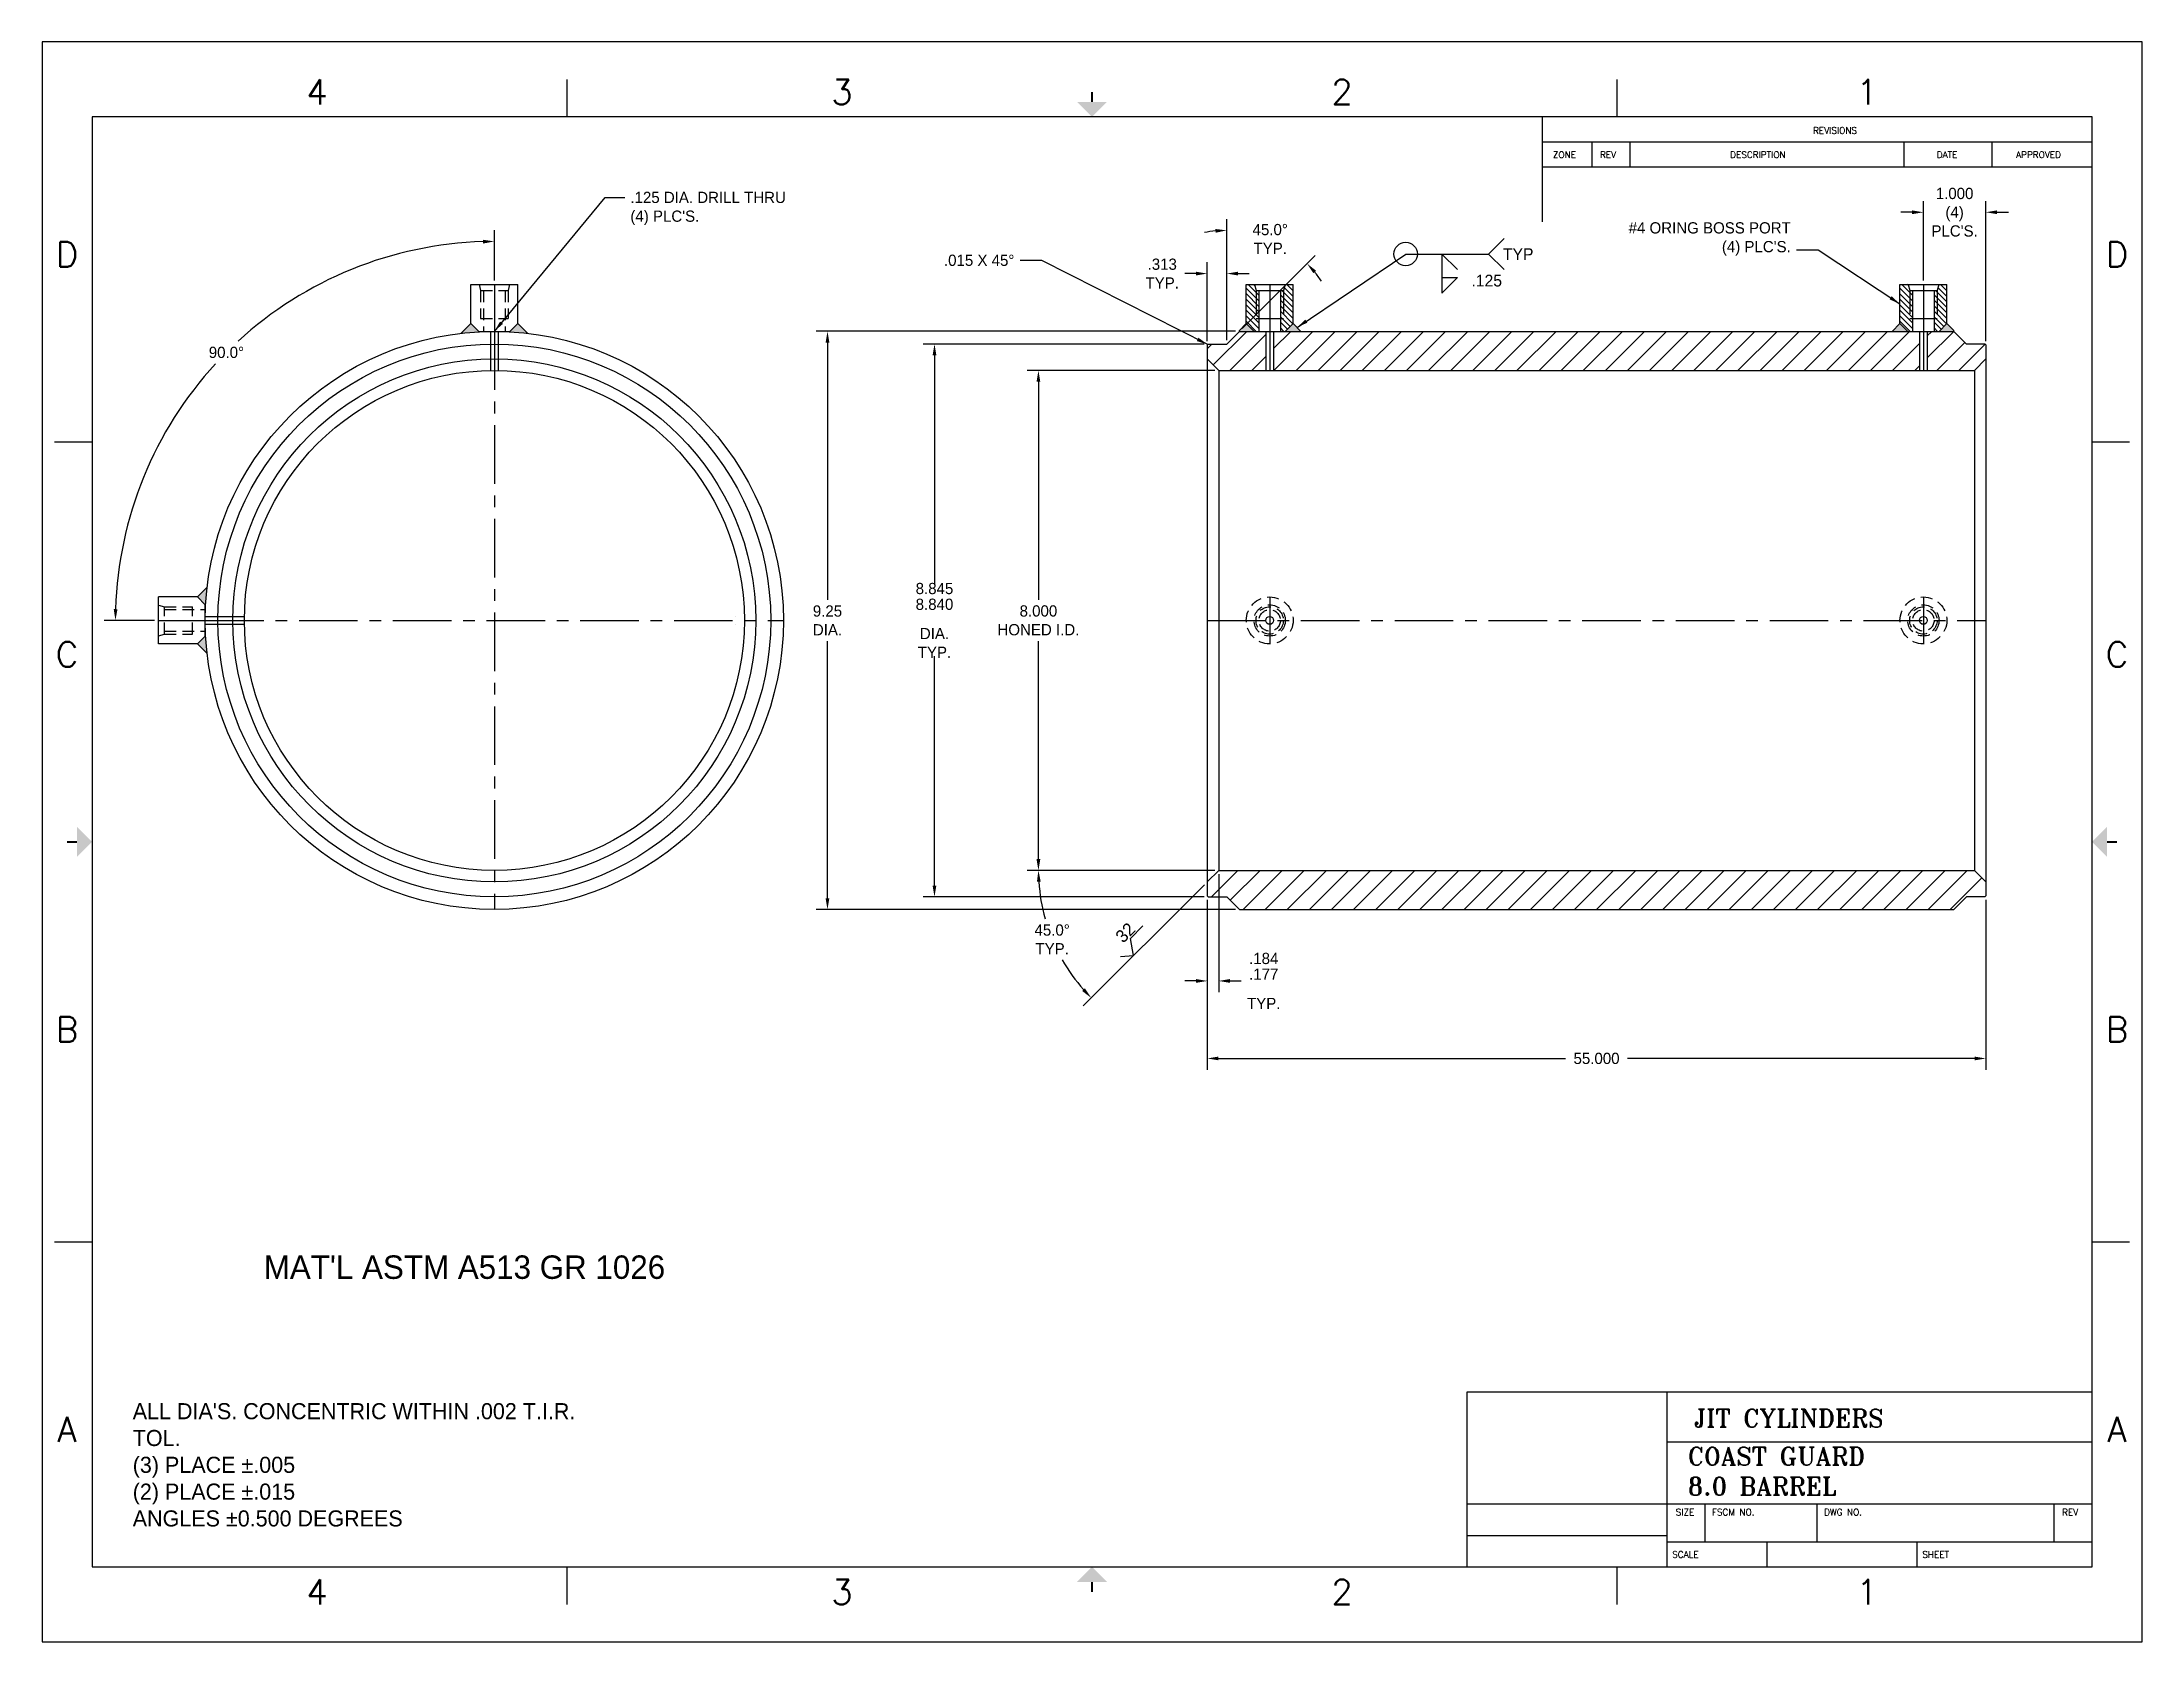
# Model space of a CAD drawing. Extents: x 2.7 to 99.5, y -6.1 to 20.3.
# Drawn here: x 44.05 to 77.65, y -6.08 to 19.52 of the extents above; entities that cross this region are included whole.
import ezdxf
from ezdxf.enums import TextEntityAlignment as Align

# ---------------------------------------------------------------- set-up
doc = ezdxf.new("R2010")
doc.units = 0
doc.header["$LTSCALE"] = 0.75
doc.header["$MEASUREMENT"] = 0
doc.linetypes.add('CENTER', pattern=[2, 1.25, -0.25, 0.25, -0.25])
doc.linetypes.add('DASHED', pattern=[0.75, 0.5, -0.25])
doc.layers.get('0').update_dxf_attribs({"linetype": 'CONTINUOUS'})
doc.layers.get('DEFPOINTS').update_dxf_attribs({"linetype": 'CONTINUOUS'})
for name, color, linetype in [('BODY', 1, 'CONTINUOUS'), ('CENTER', 70, 'CENTER'), ('DIMENSION', 7, 'CONTINUOUS'), ('HATCH', 131, 'CONTINUOUS'), ('HATCHCART', 53, 'CONTINUOUS'), ('HIDDEN', 140, 'DASHED'), ('TB', 7, 'CONTINUOUS'), ('TEXT', 2, 'CONTINUOUS')]:
    doc.layers.add(name, color=color, linetype=linetype)
doc.styles.add('ADESK1', font='romans')
doc.dimstyles.new('STANDARD_WS', dxfattribs={"dimscale": 1.888889, "dimtxt": 0.18, "dimasz": 0.18, "dimexe": 0.18, "dimexo": 0.0625, "dimgap": 0.09, "dimtad": 0, "dimtih": 1, "dimtoh": 1, "dimdec": 4, "dimzin": 0, "dimdsep": 46, "dimtxsty": 'Standard', "dimcen": 0.09, "dimadec": 0, "dimazin": 0, "dimtfac": 1, "dimtdec": 4, "dimtofl": 0, "dimtmove": 0, "dimatfit": 3, "dimfxl": 0, "dimtolj": 1, "dimtzin": 0, "dimarcsym": 0})

msp = doc.modelspace()

# ---------------------------------------------------------------- texts
at = {"layer": 'DIMENSION', "char_height": 0.18}
for s, insert, attachment_point in [("\\A1;.125 DIA. DRILL THRU\\P(4) PLC'S.", (53.4634, 17.1211), 1), ("#4 ORING BOSS PORT\\P(4) PLC'S.", (72.03, 16.0992), 9), ('\\A1;.015 X 45%%D', (59.6076, 15.9323), 9)]:
    msp.add_mtext(s, dxfattribs=dict(at, insert=insert, attachment_point=attachment_point))
at = {"layer": 'DIMENSION', "color": 7, "char_height": 0.188, "attachment_point": 1}
for s, insert, width in [('TYP', (67.4243, 16.2171), 0.4144), ('.125', (66.9206, 15.7935), 0.3539)]:
    msp.add_mtext(s, dxfattribs=dict(at, insert=insert, width=width))
at = {"layer": 'DIMENSION', "attachment_point": 1}
for s, insert, char_height, width in [("MAT'L ASTM A513 GR 1026", (47.5975, 0.1023), 0.375, 9.826072), ('\\Fromant.shx;\\C6;JIT CYLINDERS', (70.4785, -2.3579), 0.288, 5.68208), ('{\\Fromant.shx|c0;\\C6;COAST GUARD \\P8.0 BARREL}', (70.3812, -2.9674), 0.288, 6.11616)]:
    msp.add_mtext(s, dxfattribs=dict(at, insert=insert, char_height=char_height, width=width))

# ---------------------------------------------------------------- blocks, each defined once
blk = doc.blocks.new('*D38')
at = {"layer": 'DEFPOINTS', "color": 0}
for p in [(62.693, 6.079), (62.877, 6.263), (62.877, 6.263), (74.967, 6.263), (60.091, 5.516)]:
    blk.add_point(p, dxfattribs=at)
at = {"layer": 'DIMENSION', "color": 0, "lineweight": -2}
for p, q in [((62.814, 6.263), (59.812, 6.263)), ((62.648, 6.034), (60.71, 4.096))]:
    blk.add_line(p, q, dxfattribs=at)
for start, end in [(183.5763, 195.5612), (209.8083, 221.4237)]:
    blk.add_arc((62.877, 6.263), 2.884, start, end, dxfattribs=at)
at = {"layer": 'DIMENSION', "color": 0}
for points in [[(59.968, 6.082), (60.028, 6.084), (59.992, 6.263)], [(60.736, 4.375), (60.692, 4.334), (60.837, 4.223)]]:
    blk.add_solid(points, dxfattribs=at)
at = {"layer": 'DIMENSION', "color": 0, "insert": (60.212, 5.159), "char_height": 0.18, "attachment_point": 5}
blk.add_mtext('\\A1;45.0°\\PTYP.', dxfattribs=at)
blk = doc.blocks.new('*D39')
at = {"layer": 'DEFPOINTS', "color": 0}
for p in [(62.877, 6.263), (62.693, 5.856), (62.877, 4.494)]:
    blk.add_point(p, dxfattribs=at)
at = {"layer": 'DIMENSION', "color": 0, "lineweight": -2}
for p, q in [((62.877, 6.2), (62.877, 4.314)), ((62.693, 5.793), (62.693, 4.314)), ((62.513, 4.494), (62.333, 4.494)), ((63.057, 4.494), (63.237, 4.494))]:
    blk.add_line(p, q, dxfattribs=at)
at = {"layer": 'DIMENSION', "color": 0}
for points in [[(62.513, 4.524), (62.513, 4.464), (62.693, 4.494)], [(63.057, 4.524), (63.057, 4.464), (62.877, 4.494)]]:
    blk.add_solid(points, dxfattribs=at)
at = {"layer": 'DIMENSION', "color": 0, "insert": (63.597, 4.494), "char_height": 0.18, "attachment_point": 5}
blk.add_mtext('\\A1;\\S.184^ .177;\\PTYP.', dxfattribs=at)
blk = doc.blocks.new('A$C78176F4E')
at = {"layer": 'DIMENSION'}
for p, q in [((0, 0.129), (0.144, 0)), ((0.144, 0), (0.291, 0.213)), ((0.291, 0.213), (0.554, 0.213))]:
    blk.add_line(p, q, dxfattribs=at)
at = {"layer": 'DIMENSION', "insert": (0.16, 0.42), "char_height": 0.188, "width": 0.3444, "attachment_point": 1}
blk.add_mtext('32', dxfattribs=at)
blk = doc.blocks.new('A$C230C39B8')
at = {"layer": 'DIMENSION', "xscale": 0.75, "yscale": 0.75, "zscale": 0.75}
blk.add_blockref('A$C78176F4E', (0, 0), dxfattribs=at)
blk = doc.blocks.new('A$C2445751E')
at = {"layer": 'TEXT', "color": 2}
blk.add_blockref('A$C230C39B8', (0, 0), dxfattribs=at)
blk = doc.blocks.new('*D43')
at = {"layer": 'DEFPOINTS', "color": 0}
for p in [(62.877, 14.263), (59.992, 6.263), (62.877, 6.263)]:
    blk.add_point(p, dxfattribs=at)
at = {"layer": 'DIMENSION', "color": 0, "lineweight": -2}
for p, q in [((62.814, 14.263), (59.812, 14.263)), ((59.992, 14.083), (59.992, 10.593)), ((59.992, 6.443), (59.992, 9.933)), ((62.814, 6.263), (59.812, 6.263))]:
    blk.add_line(p, q, dxfattribs=at)
at = {"layer": 'DIMENSION', "color": 0}
for points in [[(59.962, 14.083), (60.022, 14.083), (59.992, 14.263)], [(59.962, 6.443), (60.022, 6.443), (59.992, 6.263)]]:
    blk.add_solid(points, dxfattribs=at)
at = {"layer": 'DIMENSION', "color": 0, "insert": (59.992, 10.263), "char_height": 0.18, "attachment_point": 5}
blk.add_mtext('\\A1;8.000\\PHONED I.D.', dxfattribs=at)
blk = doc.blocks.new('*D44')
at = {"layer": 'DEFPOINTS', "color": 0}
for p in [(62.708, 14.685), (58.329, 5.84), (62.708, 5.84)]:
    blk.add_point(p, dxfattribs=at)
at = {"layer": 'DIMENSION', "color": 0, "lineweight": -2}
for p, q in [((62.646, 14.685), (58.149, 14.685)), ((58.329, 14.505), (58.329, 10.833)), ((58.329, 6.02), (58.329, 9.693)), ((62.646, 5.84), (58.149, 5.84))]:
    blk.add_line(p, q, dxfattribs=at)
at = {"layer": 'DIMENSION', "color": 0}
for points in [[(58.299, 14.505), (58.359, 14.505), (58.329, 14.685)], [(58.299, 6.02), (58.359, 6.02), (58.329, 5.84)]]:
    blk.add_solid(points, dxfattribs=at)
at = {"layer": 'DIMENSION', "color": 0, "insert": (58.329, 10.263), "char_height": 0.18, "attachment_point": 5}
blk.add_mtext('\\A1;\\S8.845^ 8.840;\\PDIA.\\PTYP.', dxfattribs=at)
blk = doc.blocks.new('*D45')
at = {"layer": 'DEFPOINTS', "color": 0}
for p in [(63.005, 15.812), (62.693, 14.67), (63.005, 14.685)]:
    blk.add_point(p, dxfattribs=at)
at = {"layer": 'DIMENSION', "color": 0, "lineweight": -2}
for p, q in [((62.513, 15.812), (62.333, 15.812)), ((62.693, 14.732), (62.693, 15.992)), ((63.005, 14.748), (63.005, 15.992)), ((63.185, 15.812), (63.365, 15.812))]:
    blk.add_line(p, q, dxfattribs=at)
at = {"layer": 'DIMENSION', "color": 0}
for points in [[(62.513, 15.842), (62.513, 15.782), (62.693, 15.812)], [(63.185, 15.842), (63.185, 15.782), (63.005, 15.812)]]:
    blk.add_solid(points, dxfattribs=at)
at = {"layer": 'DIMENSION', "color": 0, "insert": (61.973, 15.812), "char_height": 0.18, "attachment_point": 5}
blk.add_mtext('\\A1;.313\\PTYP.', dxfattribs=at)
blk = doc.blocks.new('TITLE_BLOCK')
at = {"layer": 'TB'}
for p, q in [((21, 16), (0, 16)), ((0, 16), (0, 0)), ((21, 0), (21, 16)), ((5.25, 15.25), (5.25, 15.625)), ((15.75, 15.25), (15.75, 15.625)), ((20.5, 15.25), (0.5, 15.25)), ((0.5, 15.25), (0.5, 0.75)), ((15, 15.25), (15, 14.2027)), ((20.5, 0.75), (20.5, 15.25)), ((15, 15), (20.5, 15)), ((15.5, 14.75), (15.5, 15)), ((15.88, 14.75), (15.88, 15)), ((18.62, 14.75), (18.62, 15)), ((19.5, 14.75), (19.5, 15)), ((15, 14.75), (20.5, 14.75)), ((0.125, 12), (0.5, 12)), ((20.5, 12), (20.875, 12)), ((0.125, 4), (0.5, 4)), ((20.5, 4), (20.875, 4)), ((14.25, 0.75), (14.25, 2.5)), ((14.25, 2.5), (20.5, 2.5)), ((16.25, 0.75), (16.25, 2.5)), ((16.25, 2), (20.5, 2)), ((14.25, 1.38), (20.5, 1.38)), ((16.63, 1), (16.63, 1.38)), ((17.75, 1), (17.75, 1.38)), ((20.12, 1), (20.12, 1.38)), ((14.25, 1.065), (16.25, 1.065)), ((16.25, 1), (20.5, 1)), ((17.25, 0.75), (17.25, 1)), ((18.75, 0.75), (18.75, 1)), ((0.5, 0.75), (20.5, 0.75)), ((5.25, 0.375), (5.25, 0.75)), ((15.75, 0.375), (15.75, 0.75)), ((0, 0), (21, 0))]:
    blk.add_line(p, q, dxfattribs=at)
at = {"layer": 'TB', "const_width": 0.02}
for points in [[(10.5, 15.5), (10.5, 15.4)], [(0.25, 8), (0.35, 8)], [(20.75, 8), (20.65, 8)], [(10.5, 0.5), (10.5, 0.6)]]:
    blk.add_lwpolyline(points, dxfattribs=at)
at = {"layer": 'TB'}
for points in [[(10.35, 15.4), (10.65, 15.4), (10.5, 15.25)], [(0.35, 7.85), (0.35, 8.15), (0.5, 8)], [(20.65, 7.85), (20.65, 8.15), (20.5, 8)], [(10.35, 0.6), (10.65, 0.6), (10.5, 0.75)]]:
    blk.add_solid(points, dxfattribs=at)
at = {"color": 0, "style": 'ADESK1', "flags": 8}
for tag, p in [('FNAME', (-0.05, 6)), ('REVDATE', (-0.05, 3)), ('USER', (-0.05, 0))]:
    blk.add_attdef(tag, p, '', height=0.15, rotation=90, dxfattribs=at)
at = {"layer": 'TB', "style": 'ADESK1'}
for s, p in [('4', (2.75, 15.5)), ('3', (8, 15.5)), ('2', (13, 15.5)), ('1', (18.25, 15.5)), ('D', (0.25, 13.875)), ('D', (20.75, 13.875)), ('C', (0.25, 9.875)), ('C', (20.75, 9.875)), ('B', (0.25, 6.125)), ('B', (20.75, 6.125)), ('A', (0.25, 2.125)), ('A', (20.75, 2.125)), ('4', (2.75, 0.5)), ('3', (8, 0.5)), ('2', (13, 0.5)), ('1', (18.25, 0.5))]:
    blk.add_text(s, height=0.25, dxfattribs=at).set_placement(p, align=Align.MIDDLE_CENTER)
for s, p in [('REVISIONS', (17.7102, 15.0825)), ('ZONE', (15.1087, 14.8403)), ('REV', (15.5801, 14.8403)), ('DESCRIPTION', (16.882, 14.8403)), ('DATE', (18.9477, 14.8403)), ('APPROVED', (19.7414, 14.8403)), ('SIZE', (16.3379, 1.2659)), ('FSCM NO.', (16.6989, 1.2659)), ('DWG NO.', (17.821, 1.2659)), ('REV', (20.2005, 1.2659)), ('SCALE', (16.3023, 0.8425)), ('SHEET', (18.8028, 0.8425))]:
    blk.add_text(s, height=0.065, dxfattribs=at).set_placement(p)
at = {"layer": 'TB', "style": 'ADESK1', "flags": 9}
for tag in ['MINX', 'MINY', 'MAXX', 'MAXY']:
    blk.add_attdef(tag, (0, 0), '', height=0.25, dxfattribs=at)
blk = doc.blocks.new('A$C3802113A')
at = {"layer": 'DIMENSION', "insert": (0, 1.441), "char_height": 0.188, "width": 7.4113, "attachment_point": 1}
blk.add_mtext("ALL DIA'S. CONCENTRIC WITHIN .002 T.I.R.\\PTOL.\\P(3) PLACE ±.005\\P(2) PLACE ±.015\\PANGLES ±0.500 DEGREES", dxfattribs=at)
blk = doc.blocks.new('A$C04AB15EC')
at = {"layer": 'TEXT', "color": 2}
blk.add_blockref('A$C3802113A', (0, 0), dxfattribs=at)
blk = doc.blocks.new('*D46')
at = {"layer": 'DEFPOINTS', "color": 0}
for p in [(63.915, 16.261), (63.208, 14.888), (63.005, 14.685), (63.005, 14.685), (63.005, 14.685)]:
    blk.add_point(p, dxfattribs=at)
at = {"layer": 'DIMENSION', "color": 0, "lineweight": -2}
for p, q in [((63.005, 14.748), (63.005, 16.684)), ((63.252, 14.932), (64.419, 16.099))]:
    blk.add_line(p, q, dxfattribs=at)
for start, end in [(95.6718, 101.3436), (33.6564, 39.3282)]:
    blk.add_arc((63.005, 14.685), 1.819, start, end, dxfattribs=at)
at = {"layer": 'DIMENSION', "color": 0}
for points in [[(62.824, 16.525), (62.827, 16.465), (63.005, 16.504)], [(64.39, 15.818), (64.434, 15.858), (64.291, 15.971)]]:
    blk.add_solid(points, dxfattribs=at)
at = {"layer": 'DIMENSION', "color": 0, "insert": (63.701, 16.366), "char_height": 0.18, "attachment_point": 5}
blk.add_mtext('\\A1;45.0°\\PTYP.', dxfattribs=at)
blk = doc.blocks.new('*D47')
at = {"layer": 'DEFPOINTS', "color": 0}
for p in [(62.693, 5.856), (75.151, 5.856), (75.151, 3.254)]:
    blk.add_point(p, dxfattribs=at)
at = {"layer": 'DIMENSION', "color": 0, "lineweight": -2}
for p, q in [((62.693, 5.793), (62.693, 3.074)), ((75.151, 5.793), (75.151, 3.074)), ((62.873, 3.254), (68.427, 3.254)), ((74.971, 3.254), (69.417, 3.254))]:
    blk.add_line(p, q, dxfattribs=at)
at = {"layer": 'DIMENSION', "color": 0}
for points in [[(62.873, 3.284), (62.873, 3.224), (62.693, 3.254)], [(74.971, 3.284), (74.971, 3.224), (75.151, 3.254)]]:
    blk.add_solid(points, dxfattribs=at)
at = {"layer": 'DIMENSION', "color": 0, "insert": (68.922, 3.254), "char_height": 0.18, "attachment_point": 5}
blk.add_mtext('\\A1;55.000', dxfattribs=at)
blk = doc.blocks.new('*D48')
at = {"layer": 'DEFPOINTS', "color": 0}
for p in [(63.208, 14.888), (56.617, 5.638), (63.208, 5.638)]:
    blk.add_point(p, dxfattribs=at)
at = {"layer": 'DIMENSION', "color": 0, "lineweight": -2}
for p, q in [((63.145, 14.888), (56.437, 14.888)), ((56.617, 14.708), (56.617, 10.593)), ((56.617, 5.818), (56.617, 9.933)), ((63.145, 5.638), (56.437, 5.638))]:
    blk.add_line(p, q, dxfattribs=at)
at = {"layer": 'DIMENSION', "color": 0}
for points in [[(56.587, 14.708), (56.647, 14.708), (56.617, 14.888)], [(56.587, 5.818), (56.647, 5.818), (56.617, 5.638)]]:
    blk.add_solid(points, dxfattribs=at)
at = {"layer": 'DIMENSION', "color": 0, "insert": (56.617, 10.263), "char_height": 0.18, "attachment_point": 5}
blk.add_mtext('\\A1;9.25\\PDIA.', dxfattribs=at)
blk = doc.blocks.new('*D54')
at = {"layer": 'DEFPOINTS', "color": 0}
for p in [(74.151, 16.793), (74.151, 15.638), (75.151, 14.67)]:
    blk.add_point(p, dxfattribs=at)
at = {"layer": 'DIMENSION', "color": 0, "lineweight": -2}
for p, q in [((74.151, 15.7), (74.151, 16.973)), ((75.151, 14.732), (75.151, 16.973)), ((73.971, 16.793), (73.791, 16.793)), ((75.331, 16.793), (75.511, 16.793))]:
    blk.add_line(p, q, dxfattribs=at)
at = {"layer": 'DIMENSION', "color": 0}
for points in [[(73.971, 16.823), (73.971, 16.763), (74.151, 16.793)], [(75.331, 16.823), (75.331, 16.763), (75.151, 16.793)]]:
    blk.add_solid(points, dxfattribs=at)
at = {"layer": 'DIMENSION', "color": 0, "insert": (74.651, 16.793), "char_height": 0.18, "attachment_point": 5}
blk.add_mtext("\\A1;1.000\\P(4)\\PPLC'S.", dxfattribs=at)
blk = doc.blocks.new('*D55')
at = {"layer": 'DEFPOINTS', "color": 0}
for p in [(48.255, 15.513), (51.287, 15.638), (51.287, 14.888), (45.912, 10.263), (46.662, 10.263)]:
    blk.add_point(p, dxfattribs=at)
at = {"layer": 'DIMENSION', "color": 0, "lineweight": -2}
for p, q in [((51.287, 15.7), (51.287, 16.506)), ((45.849, 10.263), (45.044, 10.263))]:
    blk.add_line(p, q, dxfattribs=at)
for start, end in [(91.7011, 132.5408), (137.3578, 178.2989)]:
    blk.add_arc((51.287, 10.263), 6.063, start, end, dxfattribs=at)
at = {"layer": 'DIMENSION', "color": 0}
for points in [[(51.106, 16.353), (51.107, 16.293), (51.287, 16.326)], [(45.257, 10.442), (45.197, 10.443), (45.224, 10.263)]]:
    blk.add_solid(points, dxfattribs=at)
at = {"layer": 'DIMENSION', "color": 0, "insert": (47, 14.55), "char_height": 0.18, "attachment_point": 5}
blk.add_mtext('\\A1;90.0°', dxfattribs=at)

# ---------------------------------------------------------------- dimensions: what is measured, and where the dimension line sits
at = {"layer": 'DIMENSION'}
for base, p1, p2, text, override, picture, middle in [((74.1515, 16.7932), (75.1515, 14.6695), (74.1515, 15.6377), "<>\\P(4)\\PPLC'S.", {"dimscale": 1, "dimdec": 3, "dimzin": 4}, '*D54', (74.6515, 16.7932)), ((62.8765, 4.4941), (62.6925, 5.8558), (62.8765, 6.2627), '<>\\PTYP.', {"dimscale": 1, "dimdec": 3, "dimzin": 4, "dimlim": 1, "dimtm": 0.007, "dimtdec": 3, "dimtzin": 4}, '*D39', (63.5965, 4.4941)), ((75.1515, 3.2543), (62.6925, 5.8558), (75.1515, 5.8558), '55.000', {"dimscale": 1, "dimdec": 3, "dimzin": 4}, '*D47', (68.922, 3.2543))]:
    dim = msp.add_linear_dim(base=base, p1=p1, p2=p2, text=text, dimstyle='STANDARD_WS', override=override, dxfattribs=at)
    dim.commit()
    dim.dimension.update_dxf_attribs({"geometry": picture, "text_midpoint": middle})
dim = msp.add_angular_dim_2l(base=(48.2554, 15.5133), line1=((51.2868, 15.6377), (51.2868, 14.8877)), line2=((45.9118, 10.2627), (46.6618, 10.2627)), dimstyle='STANDARD_WS', override={"dimscale": 1, "dimdec": 3, "dimzin": 4, "dimadec": 1}, dxfattribs=at)
dim.commit()
dim.dimension.update_dxf_attribs({"geometry": '*D55', "text_midpoint": (46.9997, 14.5498)})
for base, line1, line2, picture, middle in [((63.9146, 16.2605), ((63.005, 14.6852), (63.2075, 14.8877)), ((63.005, 14.6847), (63.005, 14.6852)), '*D46', (63.7012, 16.3658)), ((60.0906, 5.5162), ((62.8765, 6.2627), (62.6925, 6.0787)), ((62.8765, 6.2627), (74.9675, 6.2627)), '*D38', (60.2119, 5.1589))]:
    dim = msp.add_angular_dim_2l(base=base, line1=line1, line2=line2, text='<>\\PTYP.', dimstyle='STANDARD_WS', override={"dimscale": 1, "dimdec": 3, "dimzin": 4, "dimadec": 1}, dxfattribs=at)
    dim.commit()
    dim.dimension.update_dxf_attribs({"geometry": picture, "text_midpoint": middle})
dim = msp.add_linear_dim(base=(63.0050315899, 15.8119634645), p1=(62.6925315899, 14.6695309015), p2=(63.0050315899, 14.6851559015), text='<>\\PTYP.', dimstyle='STANDARD_WS', override={"dimscale": 1, "dimdec": 3, "dimzin": 4}, dxfattribs=at)
dim.commit()
dim.dimension.update_dxf_attribs({"geometry": '*D45', "text_midpoint": (61.9725315899, 15.8119634645), "dimtype": 160})
for base, p1, p2, text, override, picture, middle in [((56.6174, 5.6377), (63.2075, 14.8877), (63.2075, 5.6377), '<>\\PDIA.', {"dimscale": 1, "dimdec": 2, "dimzin": 4}, '*D48', (56.6174, 10.2627)), ((58.3285, 5.8402), (62.7082, 14.6852), (62.7082, 5.8402), '<>\\PDIA.\\PTYP.', {"dimscale": 1, "dimdec": 3, "dimzin": 4, "dimlim": 1, "dimtm": 0.005, "dimtdec": 3, "dimtzin": 4}, '*D44', (58.3285, 10.2627)), ((59.9921, 6.2627), (62.8765, 14.2627), (62.8765, 6.2627), '<>\\PHONED I.D.', {"dimscale": 1, "dimdec": 3, "dimzin": 4}, '*D43', (59.9921, 10.2627))]:
    dim = msp.add_linear_dim(base=base, p1=p1, p2=p2, angle=90, text=text, dimstyle='STANDARD_WS', override=override, dxfattribs=at)
    dim.commit()
    dim.dimension.update_dxf_attribs({"geometry": picture, "text_midpoint": middle})

# ---------------------------------------------------------------- hatches: boundary and pattern name
at = {"layer": 'BODY'}
h = msp.add_hatch(color=256, dxfattribs=at)
h.paths.add_polyline_path([(51.6618, 15.0127), (51.5368, 14.8877), (51.3493, 14.8877), (51.3493, 14.8872, -0.0253675), (51.8173, 14.8571)])
h.paths.add_polyline_path([(50.9118, 15.0127), (50.7563, 14.8571, -0.0253675), (51.2243, 14.8872), (51.2243, 14.8877), (51.0368, 14.8877)])
h = msp.add_hatch(color=256, dxfattribs=at)
h.paths.add_polyline_path([(63.3175, 15.0127), (63.2075, 14.9027), (63.2075, 14.8877), (63.4425, 14.8877)])
h.paths.add_polyline_path([(64.0675, 15.0127), (63.9425, 14.8877), (64.1925, 14.8877)])
h = msp.add_hatch(color=256, dxfattribs=at)
h.paths.add_polyline_path([(73.7765, 15.0127), (73.6515, 14.8877), (73.9015, 14.8877)])
h.paths.add_polyline_path([(74.5265, 15.0127), (74.4015, 14.8877), (74.6365, 14.8877), (74.6365, 14.9027)])
h = msp.add_hatch(color=256, dxfattribs=at)
h.paths.add_polyline_path([(46.6923, 10.7932), (46.5368, 10.6377), (46.6618, 10.5127), (46.6618, 10.3252), (46.6622, 10.3252, -0.0253675)])
h.paths.add_polyline_path([(46.6622, 10.2002), (46.6618, 10.2002), (46.6618, 10.0127), (46.5368, 9.8877), (46.6923, 9.7321, -0.0253675)])
at = {"layer": 'HATCH'}
h = msp.add_hatch(dxfattribs=at)
h.set_pattern_fill('ANSI31', color=256, scale=0.5, angle=90, style=0)
h.set_pattern_definition([(135, (71.479746, 7.5051), (-0.04419417, -0.04419417), [])])
h.paths.add_polyline_path([(63.3175, 15.0127), (63.4425, 14.8877), (63.5205, 14.8877), (63.5205, 15.5407), (63.4735, 15.5407), (63.4475, 15.6377), (63.3175, 15.6377)])
h.paths.add_polyline_path([(64.0675, 15.6377), (63.9375, 15.6377), (63.9115, 15.5407), (63.8645, 15.5407), (63.8645, 14.8877), (63.9425, 14.8877), (64.0675, 15.0127)])
h = msp.add_hatch(dxfattribs=at)
h.set_pattern_fill('ANSI31', color=256, scale=0.5, angle=90, style=0)
h.set_pattern_definition([(135, (81.93869, 7.5051), (-0.04419417, -0.04419417), [])])
h.paths.add_polyline_path([(73.7765, 15.0127), (73.9015, 14.8877), (73.9795, 14.8877), (73.9795, 15.5407), (73.9325, 15.5407), (73.9065, 15.6377), (73.7765, 15.6377)])
h.paths.add_polyline_path([(74.5265, 15.6377), (74.3965, 15.6377), (74.3705, 15.5407), (74.3235, 15.5407), (74.3235, 14.8877), (74.4015, 14.8877), (74.5265, 15.0127)])
h = msp.add_hatch(dxfattribs=at)
h.set_pattern_fill('ANSI31', color=256, scale=2, style=0)
h.paths.add_polyline_path([(63.2075, 14.8877), (63.005, 14.6852), (62.7082, 14.6852), (62.6925, 14.6695), (62.6925, 14.4467), (62.8765, 14.2627), (63.63, 14.2627), (63.63, 14.8877), (63.4425, 14.8877)])
h.paths.add_polyline_path([(74.089, 14.2627), (74.089, 14.8877), (73.9015, 14.8877), (63.755, 14.8877), (63.755, 14.2627)])
h.paths.add_polyline_path([(74.9675, 14.2627), (75.1515, 14.4467), (75.1515, 14.6695), (75.1358, 14.6852), (74.839, 14.6852), (74.6365, 14.8877), (74.214, 14.8877), (74.214, 14.2627)])
h.paths.add_polyline_path([(74.6365, 5.6377), (74.839, 5.8402), (75.1358, 5.8402), (75.1515, 5.8558), (75.1515, 6.0787), (74.9675, 6.2627), (62.8765, 6.2627), (62.6925, 6.0787), (62.6925, 5.8558), (62.7082, 5.8402), (63.005, 5.8402), (63.2075, 5.6377)])

# ---------------------------------------------------------------- linework, layer by layer
at = {"layer": 'BODY'}
for p, q in [((50.9118, 15.6377), (51.6618, 15.6377)), ((50.9118, 15.0127), (50.9118, 15.6377)), ((51.0418, 15.6377), (51.5318, 15.6377)), ((51.6618, 15.0127), (51.6618, 15.6377)), ((63.3175, 15.6377), (64.0675, 15.6377)), ((63.3175, 15.0127), (63.3175, 15.6377)), ((63.4475, 15.6377), (63.9375, 15.6377)), ((63.4475, 15.6377), (63.4735, 15.5407)), ((63.4735, 15.5407), (63.9115, 15.5407)), ((63.5205, 15.5407), (63.5205, 14.8877)), ((63.8645, 15.5407), (63.8645, 14.8877)), ((63.9375, 15.6377), (63.9115, 15.5407)), ((64.0675, 15.0127), (64.0675, 15.6377)), ((73.7765, 15.6377), (74.5265, 15.6377)), ((73.7765, 15.0127), (73.7765, 15.6377)), ((73.9065, 15.6377), (74.3965, 15.6377)), ((73.9065, 15.6377), (73.9325, 15.5407)), ((73.9325, 15.5407), (74.3705, 15.5407)), ((73.9795, 15.5407), (73.9795, 14.8877)), ((74.3235, 15.5407), (74.3235, 14.8877)), ((74.3965, 15.6377), (74.3705, 15.5407)), ((74.5265, 15.0127), (74.5265, 15.6377)), ((50.9118, 15.0127), (50.7563, 14.8571)), ((50.9118, 15.0127), (51.0368, 14.8877)), ((51.0368, 14.8877), (51.5368, 14.8877)), ((51.2243, 14.8877), (51.2243, 14.2622)), ((51.3493, 14.8877), (51.3493, 14.2622)), ((51.6618, 15.0127), (51.5368, 14.8877)), ((51.6618, 15.0127), (51.8173, 14.8571)), ((63.005, 14.6852), (63.2075, 14.8877)), ((63.3175, 15.0127), (63.2075, 14.9027)), ((63.2075, 14.8877), (63.2075, 14.9027)), ((63.2075, 14.8877), (74.6365, 14.8877)), ((63.3175, 15.0127), (63.4425, 14.8877)), ((63.4425, 14.8877), (63.9425, 14.8877)), ((63.4735, 15.0907), (63.9115, 15.0907)), ((63.63, 14.8877), (63.63, 14.2627)), ((63.755, 14.8877), (63.755, 14.2627)), ((64.0675, 15.0127), (63.9425, 14.8877)), ((64.0675, 15.0127), (64.1925, 14.8877)), ((73.7765, 15.0127), (73.6515, 14.8877)), ((73.7765, 15.0127), (73.9015, 14.8877)), ((73.9015, 14.8877), (74.4015, 14.8877)), ((73.9325, 15.0907), (74.3705, 15.0907)), ((74.089, 14.8877), (74.089, 14.2627)), ((74.214, 14.8877), (74.214, 14.2627)), ((74.5265, 15.0127), (74.4015, 14.8877)), ((74.5265, 15.0127), (74.6365, 14.9027)), ((74.6365, 14.8877), (74.6365, 14.9027)), ((74.839, 14.6852), (74.6365, 14.8877)), ((62.6925, 14.6695), (62.7082, 14.6852)), ((62.6925, 14.6695), (62.6925, 5.8558)), ((62.7082, 14.6852), (63.005, 14.6852)), ((63.005, 14.6847), (63.005, 14.6852)), ((75.1358, 14.6852), (74.839, 14.6852)), ((75.1515, 14.6695), (75.1358, 14.6852)), ((75.1515, 14.6695), (75.1515, 5.8558)), ((62.8765, 14.2627), (62.6925, 14.4467)), ((62.8765, 14.2627), (74.9675, 14.2627)), ((62.8765, 14.2627), (62.8765, 6.2627)), ((74.9675, 14.2627), (75.1515, 14.4467)), ((74.9675, 14.2627), (74.9675, 6.2627)), ((46.5368, 10.6377), (46.6923, 10.7932)), ((45.9118, 9.8877), (45.9118, 10.6377)), ((46.5368, 10.6377), (45.9118, 10.6377)), ((45.9118, 10.0177), (45.9118, 10.5076)), ((46.5368, 10.6377), (46.6618, 10.5127)), ((46.6618, 10.0127), (46.6618, 10.5127)), ((46.6618, 10.3252), (47.2873, 10.3252)), ((46.6618, 10.2002), (47.2873, 10.2002)), ((55.1388, 10.3252), (55.1392, 10.3252)), ((55.1388, 10.2002), (55.1392, 10.2002)), ((46.5368, 9.8877), (45.9118, 9.8877)), ((46.5368, 9.8877), (46.6618, 10.0127)), ((46.5368, 9.8877), (46.6923, 9.7321)), ((62.8765, 6.2627), (62.6925, 6.0787)), ((62.8765, 6.2627), (74.9675, 6.2627)), ((74.9675, 6.2627), (75.1515, 6.0787)), ((62.7082, 5.8402), (62.6925, 5.8558)), ((62.7082, 5.8402), (63.005, 5.8402)), ((63.005, 5.8402), (63.2075, 5.6377)), ((74.839, 5.8402), (74.6365, 5.6377)), ((75.1358, 5.8402), (74.839, 5.8402)), ((75.1358, 5.8402), (75.1515, 5.8558)), ((51.2243, 5.6381), (51.2243, 5.6377)), ((51.3493, 5.6381), (51.3493, 5.6377)), ((63.2075, 5.6377), (74.6365, 5.6377))]:
    msp.add_line(p, q, dxfattribs=at)
for centre, radius in [((51.2868, 10.2627), 4.625), ((51.2868, 10.2627), 4.4225), ((51.2868, 10.2627), 4.184), ((51.2868, 10.2627), 4), ((63.6925, 10.2627), 0.0625), ((74.1515, 10.2627), 0.0625)]:
    msp.add_circle(centre, radius, dxfattribs=at)
at = {"layer": 'CENTER'}
for p, q in [((51.2868, 15.6377), (51.2868, 14.8877)), ((63.6925, 15.6377), (63.6925, 14.8877)), ((74.1515, 15.6377), (74.1515, 14.8877)), ((51.2868, 14.8877), (51.2868, 5.6377)), ((63.6925, 14.8877), (63.6925, 14.2627)), ((74.1515, 14.8877), (74.1515, 14.2627)), ((63.6925, 10.6377), (63.6925, 9.8877)), ((74.1515, 10.6377), (74.1515, 9.8877)), ((45.9118, 10.2627), (46.6618, 10.2627)), ((46.6618, 10.2627), (55.9118, 10.2627)), ((62.6925, 10.2627), (75.1515, 10.2627))]:
    msp.add_line(p, q, dxfattribs=at)
at = {"layer": 'DIMENSION', "color": 7}
for p, q in [((67.1954, 16.1251), (67.4454, 16.3751)), ((65.8682, 16.1251), (67.1954, 16.1251)), ((66.4454, 16.1251), (66.4454, 15.5001)), ((66.4454, 16.1251), (66.6954, 15.8751)), ((67.1954, 16.1251), (67.4454, 15.8751)), ((66.4454, 15.7501), (66.6954, 15.7501)), ((66.4454, 15.5001), (66.6954, 15.7501))]:
    msp.add_line(p, q, dxfattribs=at)
at = {"layer": 'DIMENSION'}
msp.add_circle((65.8682, 16.1251), 0.1875, dxfattribs=at)
at = {"layer": 'HIDDEN', "ltscale": 0.5}
for p, q in [((51.0418, 15.6377), (51.0678, 15.5407)), ((51.0678, 15.5407), (51.0678, 15.0907)), ((51.0678, 15.5407), (51.5058, 15.5407)), ((51.1148, 15.5407), (51.1148, 14.8877)), ((51.4588, 15.5407), (51.4588, 14.8877)), ((51.5318, 15.6377), (51.5058, 15.5407)), ((51.5058, 15.5407), (51.5058, 15.0907)), ((51.0678, 15.0907), (51.5058, 15.0907)), ((45.9118, 10.5076), (46.0088, 10.4817)), ((46.0088, 10.4817), (46.4588, 10.4817)), ((46.0088, 10.0437), (46.0088, 10.4817)), ((46.0088, 10.4347), (46.6618, 10.4347)), ((46.4588, 10.0437), (46.4588, 10.4817)), ((46.0088, 10.0907), (46.6618, 10.0907)), ((45.9118, 10.0177), (46.0088, 10.0437)), ((46.0088, 10.0437), (46.4588, 10.0437))]:
    msp.add_line(p, q, dxfattribs=at)
at = {"layer": 'HIDDEN'}
for p, q in [((63.4735, 15.5407), (63.4735, 15.0907)), ((63.9115, 15.5407), (63.9115, 15.0907)), ((73.9325, 15.5407), (73.9325, 15.0907)), ((74.3705, 15.5407), (74.3705, 15.0907))]:
    msp.add_line(p, q, dxfattribs=at)
at = {"layer": 'HIDDEN', "ltscale": 0.5}
for centre, radius in [((63.6925, 10.2627), 0.375), ((63.6925, 10.2627), 0.25), ((63.6925, 10.2627), 0.219), ((63.6925, 10.2627), 0.172), ((74.1515, 10.2627), 0.375), ((74.1515, 10.2627), 0.25), ((74.1515, 10.2627), 0.219), ((74.1515, 10.2627), 0.172)]:
    msp.add_circle(centre, radius, dxfattribs=at)

# ---------------------------------------------------------------- block references
at = {"layer": 'DIMENSION'}
for name, p, xscale, yscale, zscale in [('TITLE_BLOCK', (44.0493, -6.0827), 1.6, 1.6, 1.6), ('A$C04AB15EC', (45.5008, -4.2333), 1.368671292439784, 1.368671292439784, 1.368671292439784)]:
    msp.add_blockref(name, p, dxfattribs=dict(at, xscale=xscale, yscale=yscale, zscale=zscale))
at = {"layer": 'HATCHCART', "xscale": 1.440513370077069, "yscale": 1.440513370077069, "zscale": 1.440513370077069, "rotation": 45}
msp.add_blockref('A$C2445751E', (61.4031, 4.7893), dxfattribs=at)

msp.set_redraw_order([(e.dxf.handle, doc.entitydb.next_handle()) for e in msp.query("TEXT MTEXT ATTDEF DIMENSION ARC_DIMENSION")])  # texts and dimensions are drawn at this point

# ---------------------------------------------------------------- leaders
at = {"layer": 'DIMENSION', "annotation_type": 0, "has_hookline": 1}
for points, hookline_direction, text_width in [([(51.2868, 14.8877), (53.0584, 17.0311), (53.3734, 17.0311)], 0, 3.12), ([(73.7765, 15.3252), (72.4702, 16.1892), (72.12, 16.1892)], 1, 3.12), ([(62.7003, 14.6773), (60.0479, 16.0223), (59.6976, 16.0223)], 1, 1.47)]:
    msp.add_leader(points, dimstyle='STANDARD_WS', override={"dimscale": 1, "dimgap": 0.09, "dimtad": 0, "dimdec": 3}, dxfattribs=dict(at, hookline_direction=hookline_direction, text_width=text_width))
at = {"layer": 'DIMENSION'}
msp.add_leader([(64.13, 14.9502), (65.8682, 16.1251)], dimstyle='STANDARD_WS', override={"dimscale": 1, "dimgap": 0.09, "dimtad": 0, "dimdec": 3}, dxfattribs=at)

doc.saveas('drawing.dxf')
